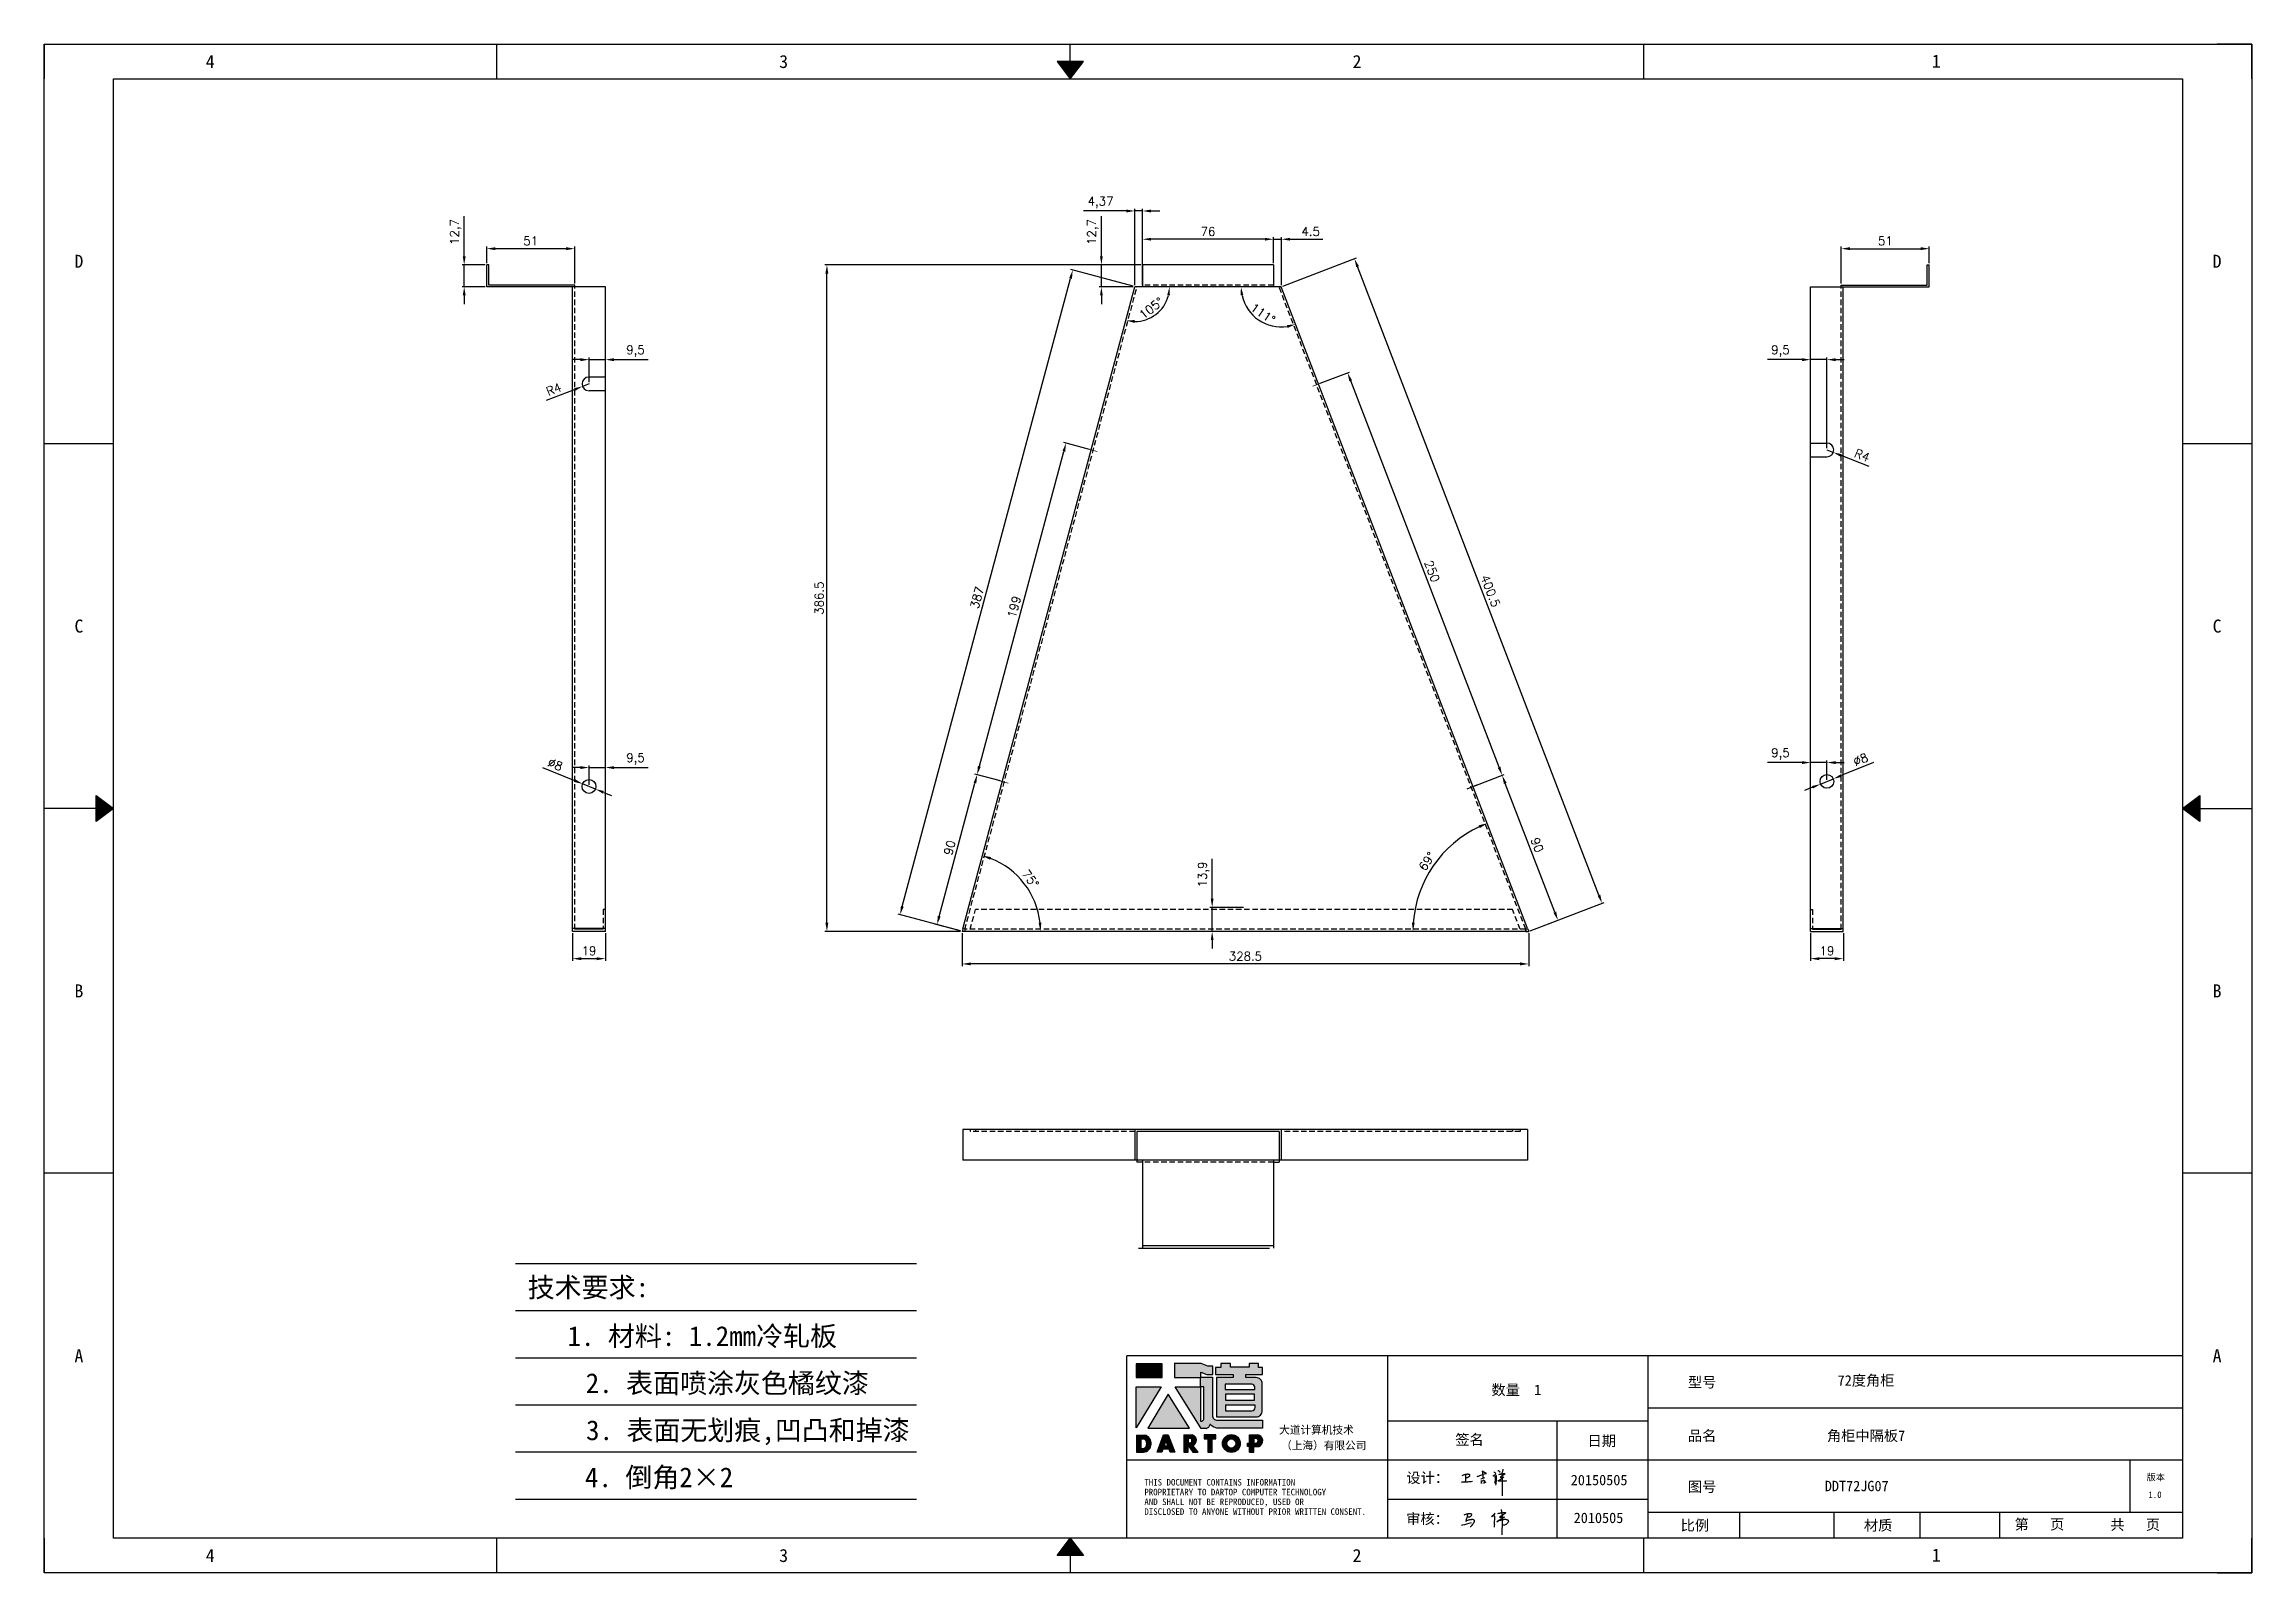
# Model space of a CAD drawing. Header units: millimetres. Extents: x -43476 to -13830, y -16942 to 55335.
# Drawn here: x -22235 to -20955, y 28617 to 29503 of the extents above; entities that cross this region are included whole.
import ezdxf
from ezdxf.enums import TextEntityAlignment as Align

# ---------------------------------------------------------------- set-up
doc = ezdxf.new("R2010")
doc.units = ezdxf.units.MM
for name, pattern in [('CENTER2', [28.575, 19.05, -3.175, 3.175, -3.175]), ('DOT', [0.25, 0, -0.25]), ('HIDDEN2', [4.7625, 3.175, -1.5875])]:
    doc.linetypes.add(name, pattern=pattern)
for name, color, linetype in [('4', 7, 'Continuous'), ('hidden', 3, 'HIDDEN2'), ('print', 30, 'Continuous')]:
    doc.layers.add(name, color=color, linetype=linetype)
doc.layers.add('cen', color=1, linetype='CENTER2', lineweight=9)
doc.layers.add('dim', color=2, linetype='Continuous', lineweight=9)
doc.styles.add('Dartop', font='')
doc.styles.add('HZ', font='')
doc.styles.add('hzHT', font='simhei.ttf')
doc.styles.get("Standard").update_dxf_attribs({"font": 'txt', "bigfont": 'gbcbig.shx'})
doc.styles.get('Dartop').set_extended_font_data('FangSong_GB2312')
doc.styles.get('HZ').set_extended_font_data('SimSun')
doc.dimstyles.new('small', dxfattribs={"dimtxt": 5, "dimasz": 5, "dimexe": 1.25, "dimexo": 1, "dimgap": 2, "dimtad": 1, "dimtxsty": 'Standard', "dimcen": 2.5, "dimadec": 0, "dimazin": 0, "dimtfac": 1, "dimtmove": 0, "dimatfit": 3, "dimfxl": 0, "dimarcsym": 0})

msp = doc.modelspace()

# ---------------------------------------------------------------- texts
at = {"color": 0}
for s, height, style, p in [('4', 7.554, 'Dartop', (-22138.786, 29493.04)), ('3', 7.554, 'Dartop', (-21806.41, 29493.04)), ('2', 7.554, 'Dartop', (-21474.033, 29493.04)), ('1', 7.554, 'Dartop', (-21138.213, 29493.28)), ('D', 7.554, 'Dartop', (-22214.911, 29377.212)), ('D', 7.554, 'Dartop', (-20975.468, 29377.212)), ('C', 7.554, 'Dartop', (-22214.911, 29165.7)), ('C', 7.554, 'Dartop', (-20975.468, 29165.7)), ('B', 7.554, 'Dartop', (-22214.911, 28954.188)), ('B', 7.554, 'Dartop', (-20975.468, 28954.188)), ('A', 7.554, 'Dartop', (-22214.911, 28742.675)), ('A', 7.554, 'Dartop', (-20975.468, 28742.675)), ('型号', 6.0432, 'hzHT', (-21273.973, 28727.303)), ('72度角柜', 6.0432, 'hzHT', (-21178.958, 28728.344)), ('数量  1', 6.0432, 'hzHT', (-21381.679, 28722.866)), ('签名', 6.0432, 'hzHT', (-21408.826, 28694.066)), ('日期', 6.0432, 'hzHT', (-21332.145, 28693.322)), ('品名', 6.0432, 'hzHT', (-21273.973, 28696.28)), ('角柜中隔板7', 6.0432, 'hzHT', (-21178.958, 28696.28)), ('20150505', 6.0432, 'hzHT', (-21333.696, 28670.603)), ('图号', 6.0432, 'hzHT', (-21273.973, 28666.742)), ('DDT72JG07', 6.0432, 'hzHT', (-21184.357, 28667.136)), ('版本', 3.777, 'hzHT', (-21011.012, 28672.216)), ('1.0', 3.777, 'Dartop', (-21011.466, 28662.122)), ('2010505', 6.0432, 'hzHT', (-21334.056, 28648.675)), ('比例', 6.0432, 'hzHT', (-21278.187, 28644.316)), ('材质', 6.0432, 'hzHT', (-21171.937, 28644.316)), ('第   页', 6.0432, 'hzHT', (-21078.454, 28644.943)), ('共   页', 6.0432, 'hzHT', (-21022.941, 28644.723)), ('4', 7.554, 'Dartop', (-22138.786, 28626.847)), ('3', 7.554, 'Dartop', (-21806.41, 28626.847)), ('2', 7.554, 'Dartop', (-21474.033, 28626.847)), ('1', 7.554, 'Dartop', (-21138.213, 28627.087))]:
    msp.add_text(s, height=height, dxfattribs=dict(at, style=style)).set_placement(p, align=Align.MIDDLE_CENTER)
at = {"style": 'HZ'}
for s, p in [('技术要求:', (-21919.595, 28782.315)), ('     1. 材料: 1.2mm冷轧板      ', (-21849.661, 28754.072)), ('    2. 表面喷涂灰色橘纹漆', (-21854.661, 28726.772)), ('3. 表面无划痕,凹凸和掉漆', (-21827.132, 28699.472)), ('4. 倒角2×2         ', (-21843.504, 28672.172))]:
    msp.add_text(s, height=11.466, dxfattribs=at).set_placement(p, align=Align.MIDDLE_CENTER)
at = {"color": 0, "style": 'hzHT'}
for s, height, p in [('THIS DOCUMENT CONTAINS INFORMATION', 3.777, (-21597.29, 28667.4)), ('设计：', 6.0432, (-21445.435, 28668.888)), ('AND SHALL NOT BE REPRODUCED, USED OR', 3.777, (-21597.29, 28656.069)), ('DISCLOSED TO ANYONE WITHOUT PRIOR WRITTEN CONSENT.', 3.777, (-21597.29, 28650.403)), ('PROPRIETARY TO DARTOP COMPUTER TECHNOLOGY', 3.777, (-21597.29, 28661.734)), ('审核：', 6.0432, (-21445.525, 28645.091))]:
    msp.add_text(s, height=height, dxfattribs=at).set_placement(p)
at = {"layer": '4', "color": 0, "style": 'hzHT'}
for s, p in [('大道计算机技术', (-21519.171, 28697.4)), ('（上海）有限公司', (-21518.031, 28688.366))]:
    msp.add_text(s, height=4.5324, dxfattribs=at).set_placement(p)

# ---------------------------------------------------------------- blocks, each defined once
blk = doc.blocks.new('*U5')
at = {"color": 254, "linetype": 'Continuous', "extrusion": (0, 0, -1)}
for points in [[(-17, 0.333), (-16.812, 0.25), (-17, 0.5)], [(-17, 0.333), (-17.188, 0.25), (-16.812, 0.25)], [(-17, 0.333), (-17, 0.5), (-17.188, 0.25)]]:
    blk.add_solid(points, dxfattribs=at)
blk = doc.blocks.new('*U4')
at = {"color": 254, "linetype": 'Continuous', "extrusion": (0, 0, -1)}
for points in [[(-33.167, 11), (-33, 11), (-33.25, 11.188)], [(-33.167, 11), (-33.25, 11.188), (-33.25, 10.812)], [(-33.167, 11), (-33.25, 10.812), (-33, 11)]]:
    blk.add_solid(points, dxfattribs=at)
blk = doc.blocks.new('*U6')
at = {"color": 254, "linetype": 'Continuous'}
for points in [[(17, 21.667), (17.188, 21.75), (16.812, 21.75)], [(17, 21.667), (16.812, 21.75), (17, 21.5)], [(17, 21.667), (17, 21.5), (17.188, 21.75)]]:
    blk.add_solid(points, dxfattribs=at)
blk = doc.blocks.new('*U3')
at = {"color": 254, "linetype": 'Continuous', "extrusion": (0, 0, -1)}
for points in [[(-0.833, 11), (-0.75, 10.812), (-0.75, 11.188)], [(-0.833, 11), (-0.75, 11.188), (-1, 11)], [(-0.833, 11), (-1, 11), (-0.75, 10.812)]]:
    blk.add_solid(points, dxfattribs=at)
blk = doc.blocks.new('dadao')
for p, q in [((48, 19.2), (44.9, 10.4)), ((44.9, 10.4), (51.2, 10.4)), ((51.2, 10.4), (48, 19.2))]:
    blk.add_line(p, q)
for points in [[(41.8, 121.6), (41.8, 143.7), (-0.4, 143.7), (-0.4, 121.6), (41.8, 121.6)], [(104.8, 122), (104.8, 130.3), (114.1, 126.3), (124.2, 126.3), (124.2, 139.6), (115.9, 139.6), (105.1, 143.9), (61.5, 143.9)], [(61.7, 144), (61.7, 121.3), (103.9, 121.3)], [(113.4, 38.7), (105.1, 38.7), (63, 106.5), (103.9, 106.5), (103.9, 120.9), (103.9, 121.3)], [(109.7, 53.6), (109.7, 106.2), (104.3, 106.2), (104.3, 50.4), (106.6, 50.4)], [(144.6, 94.4), (144.6, 84.8), (192, 84.8), (192, 94.1), (144.9, 94.1)], [(120.2, 45), (119.5, 45), (119.5, 44.6)], [(0, 28), (0, 0), (11.8, 0)], [(0.1, 28), (14, 28)], [(7.1, 21.8), (7.1, 6.1), (12, 6.1)], [(7.1, 21.8), (11.4, 21.8)], [(76.8, 28.2), (76.8, 0), (84.1, 0), (84.1, 11.1), (91.6, -0.1), (100.3, -0.1), (91.7, 11.1)], [(76.8, 28.2), (90.6, 28.2)], [(84, 22.7), (84, 15.3), (87.2, 15.3)], [(84, 22.7), (87.3, 22.7)], [(183.7, 0), (183.7, 9.6), (180.6, 9.6), (180.6, 14.9), (183.8, 14.9), (183.8, 28.1), (196.1, 28.1), (196.5, 28.1)], [(183.7, 0), (190.9, 0), (190.9, 9.6), (198.8, 9.6)], [(194.9, 22.3), (190.8, 22.3), (190.8, 15), (194.4, 15)]]:
    blk.add_lwpolyline(points)
blk.add_lwpolyline([(137.1, 144.2), (137.1, 137.9), (128.3, 137.9), (128.3, 126.5), (157.3, 126.5), (157.3, 121.5), (130.3, 121.5), (130.3, 57.5), (194.4, 57.5, 0.414214), (204.4, 67.5), (204.4, 111.3, 0.414214), (194.4, 121.3), (177.5, 121.3), (177.5, 126.3), (204.7, 126.3), (204.7, 137.7), (198.2, 137.7), (198.2, 143.9), (183.3, 143.9), (183.3, 138), (153, 138), (153, 144.2), (137.1, 144.2)], format="xyb", close=True)
for points in [[(104.8, 122), (123.4, 122), (123.4, 60, 0.414214), (131.4, 52), (204.8, 52), (204.8, 39.1), (131.7, 39.1)], [(144.3, 110.8), (144.3, 101.8), (192.3, 101.8), (192.3, 105.5, 0.414214), (187.3, 110.5), (144.3, 110.5)], [(144.6, 77), (144.6, 67.5), (187.6, 67.5, 0.414214), (192.6, 72.5), (192.6, 76.4), (144.6, 76.4)]]:
    blk.add_lwpolyline(points, format="xyb")
for points in [[(-0.3, 106.2), (40.4, 106.2), (-0.3, 39.7), (-0.3, 106.2)], [(51.7, 94.1), (18.4, 39.3), (86.2, 39.3)], [(43.8, 28.2), (51.8, 28.2), (62.6, -0.1), (55, -0.1), (53.2, 5), (42.9, 5), (41.1, 0), (33.6, 0)], [(110, 28.1), (110, 21.9), (116, 21.9), (116, -0.1), (123.2, -0.1), (123.2, 22), (129.2, 22), (129.2, 28.1), (110, 28.1)]]:
    blk.add_lwpolyline(points, close=True)
for radius in [14.5, 7.44]:
    blk.add_circle((154.2, 14.2), radius)
for centre, radius, start, end in [((99.2, 60.7), 12.6, 305.6399, 325.969), ((111.6, 46.7), 8.19, 282.9811, 347.6627), ((136, 61.7), 22.9, 226.7358, 259.3209), ((8.5, 13.9), 8.49, 294.2143, 69.7177), ((9.6, 14.2), 14.4, 278.6604, 72.3203), ((86.4, 19), 3.8, 282.527, 76.7196), ((88.6, 19.4), 8.95, 290.6073, 77.2124), ((193.7, 18.7), 3.8, 280.9891, 72.5513), ((195.7, 18.6), 9.51, 288.8959, 85.2442)]:
    blk.add_arc(centre, radius, start, end)
blk = doc.blocks.new('h')
for p, q in [((20768.1, -2360.9), (20773, -2359.1)), ((20769.5, -2366.9), (20769.8, -2370.6)), ((20769.8, -2370.6), (20770.9, -2378)), ((20770.9, -2378), (20771.5, -2370.6)), ((20772.4, -2369.3), (20774.9, -2367.8)), ((20773, -2359.1), (20784.1, -2355.2)), ((20773.3, -2331.8), (20775.3, -2338.7)), ((20789.1, -2340.9), (20773.5, -2331.9)), ((20775.3, -2338.7), (20775.6, -2351.2)), ((20775.6, -2351.2), (20775.5, -2357.3)), ((20782.2, -2369.2), (20780, -2377.1)), ((20780, -2377.1), (20788.3, -2371.3)), ((20780.1, -2366.4), (20780.8, -2366.4)), ((20781.9, -2367.4), (20782.2, -2369.2)), ((20845.7, -2343.5), (20848.4, -2353)), ((20848.9, -2370.3), (20847.9, -2424)), ((20848.4, -2353), (20848.9, -2370.3))]:
    blk.add_line(p, q)
for points in [[(20696.6, -2372.4, 0.002073), (20710.6, -2371.9, 0.016137), (20719.6, -2371.3, 0.008314), (20736.9, -2369.3)], [(20699.1, -2348.2, -0.029745), (20704.6, -2345.4, -0.046842), (20708.4, -2344.2, -0.00919), (20714.3, -2343, -0.018517), (20717.2, -2342.5, -0.037841), (20720.3, -2342.4, -0.039541), (20723.2, -2342.8, -0.149785), (20726, -2344.3, -0.204935), (20726.9, -2346.6, -0.074872), (20726.5, -2348.3, -0.061615), (20725.6, -2350.3, -0.034204), (20723.8, -2352.6, -0.045776), (20722.3, -2354.1, -0.054985), (20720.4, -2355.3, -0.036348), (20717.3, -2356.5, -0.067752), (20715.7, -2356.8, -0.043553), (20713.2, -2356.7)], [(20755, -2351.9, -0.024077), (20759.9, -2350.1, -0.013147), (20768.7, -2346.5, -0.00522), (20775.4, -2344.1, -0.018517), (20777.3, -2343.4, -0.008274), (20786.3, -2341, -0.039541), (20788.3, -2340.8, -0.079216), (20789.4, -2341, -0.204935)], [(20813.5, -2350.1, 0.007348), (20815.9, -2348.7, 0.008421), (20818, -2347.3, 0.009459), (20819.7, -2346.2, -0.016325), (20820.7, -2345.5, -0.173771), (20821.8, -2345.3, -0.085159), (20823.9, -2346, -0.125883), (20826, -2347.9, -0.160659), (20826.6, -2350.1, -0.010447), (20826.5, -2352.3, -0.008247), (20826.2, -2355.1, -0.002698), (20825.3, -2374, 0.001562), (20823.9, -2383.7, 0.016137)], [(20816.8, -2335, -0.053561), (20819.6, -2336.1, -0.075272), (20821.3, -2337.3, -0.005295), (20822.5, -2338.5, -0.009337), (20823.1, -2339.1, -0.026146), (20823.7, -2339.8, -0.016644), (20824.5, -2340.9)], [(20832.1, -2329.2, -0.053561), (20834.9, -2330.3, -0.075272), (20836.7, -2331.5, -0.005295), (20837.8, -2332.6, -0.009337), (20838.5, -2333.3, -0.026146), (20839, -2334, -0.016644), (20839.8, -2335.1)], [(20836, -2343.7, -0.02797), (20842.1, -2342.6, -0.048868), (20845.6, -2342.2, -0.00919), (20851.1, -2341.4, -0.018517), (20853.9, -2341.1, -0.037841), (20856.7, -2341.2, -0.039541), (20859.4, -2341.6, -0.018282), (20840.6, -2354.7, -0.000937)], [(20847.6, -2340.2, 0.021784), (20849.6, -2335.9, 0.028296), (20850.8, -2332.4, 0.008136), (20851.9, -2328.2, 0.028913), (20852.2, -2327, 0.08193), (20852.1, -2325.9, 0.075058), (20851.7, -2324.7, 0.275043)]]:
    blk.add_lwpolyline(points, format="xyb")
for points in [[(20711.3, -2343.5), (20711.3, -2343.5), (20711.5, -2355.8), (20710.7, -2368), (20710.6, -2371.9)], [(20821.5, -2350.6), (20822.4, -2359.2), (20822.2, -2364.9), (20821.7, -2369), (20821.3, -2376.3), (20823.6, -2368.5), (20827.2, -2366.3), (20829.5, -2366.3)], [(20840.6, -2354.7), (20850, -2354.7), (20855, -2354.3), (20845.9, -2361.1), (20840.5, -2364), (20833, -2367.5), (20863.2, -2367.4), (20865.9, -2367.3)]]:
    blk.add_lwpolyline(points)
for centre, radius, start, end in [((20773.7, -2371.2), 2.3, 121.9907, 163.60158), ((20787.5, -2406), 40.3, 100.61827, 108.24823), ((20780.8, -2367.6), 1.15, 9.4675, 90)]:
    blk.add_arc(centre, radius, start, end)
blk = doc.blocks.new('*D427')
at = {"layer": 'Defpoints', "color": 0}
for p in [(-21598.4, 29390), (-21598.4, 29375.1), (-21522.4, 29375.1)]:
    blk.add_point(p, dxfattribs=at)
at = {"layer": 'dim', "color": 0, "lineweight": -2}
for p, q in [((-21598.4, 29376.1), (-21598.4, 29391.2)), ((-21527.4, 29390), (-21593.4, 29390)), ((-21522.4, 29376.1), (-21522.4, 29391.2))]:
    blk.add_line(p, q, dxfattribs=at)
at = {"layer": 'dim', "color": 0}
for points in [[(-21593.4, 29390.8), (-21593.4, 29389.2), (-21598.4, 29390)], [(-21527.4, 29390.8), (-21527.4, 29389.2), (-21522.4, 29390)]]:
    blk.add_solid(points, dxfattribs=at)
at = {"layer": 'dim', "color": 0, "insert": (-21560.4, 29394.5), "char_height": 5, "attachment_point": 5}
blk.add_mtext('76', dxfattribs=at)
blk = doc.blocks.new('*D428')
at = {"layer": 'Defpoints', "color": 0}
for p in [(-21622.2, 29375.1), (-21598.4, 29375.1), (-21602.8, 29362.4)]:
    blk.add_point(p, dxfattribs=at)
at = {"layer": 'dim', "color": 0, "lineweight": -2}
for p, q in [((-21622.2, 29380.1), (-21622.2, 29403.3)), ((-21599.4, 29375.1), (-21623.5, 29375.1)), ((-21622.2, 29362.4), (-21622.2, 29375.1)), ((-21603.8, 29362.4), (-21623.5, 29362.4)), ((-21622.2, 29357.4), (-21622.2, 29352.4))]:
    blk.add_line(p, q, dxfattribs=at)
at = {"layer": 'dim', "color": 0}
for points in [[(-21623, 29380.1), (-21621.4, 29380.1), (-21622.2, 29375.1)], [(-21623, 29357.4), (-21621.4, 29357.4), (-21622.2, 29362.4)]]:
    blk.add_solid(points, dxfattribs=at)
at = {"layer": 'dim', "color": 0, "insert": (-21627.1, 29394.2), "char_height": 5, "attachment_point": 5, "rotation": 90}
blk.add_mtext('12,7', dxfattribs=at)
blk = doc.blocks.new('*D429')
at = {"layer": 'Defpoints', "color": 0}
for p in [(-21517.9, 29390), (-21522.4, 29375.1), (-21517.9, 29362.4)]:
    blk.add_point(p, dxfattribs=at)
at = {"layer": 'dim', "color": 0, "lineweight": -2}
for p, q in [((-21527.4, 29390), (-21532.4, 29390)), ((-21522.4, 29376.1), (-21522.4, 29391.2)), ((-21522.4, 29390), (-21517.9, 29390)), ((-21517.9, 29363.4), (-21517.9, 29391.2)), ((-21512.9, 29390), (-21493.9, 29390))]:
    blk.add_line(p, q, dxfattribs=at)
at = {"layer": 'dim', "color": 0}
for points in [[(-21527.4, 29390.8), (-21527.4, 29389.2), (-21522.4, 29390)], [(-21512.9, 29390.8), (-21512.9, 29389.2), (-21517.9, 29390)]]:
    blk.add_solid(points, dxfattribs=at)
at = {"layer": 'dim', "color": 0, "insert": (-21500.9, 29394.5), "char_height": 5, "attachment_point": 5}
blk.add_mtext('4.5', dxfattribs=at)
blk = doc.blocks.new('*D430')
at = {"layer": 'Defpoints', "color": 0}
for p in [(-21602.8, 29406.4), (-21602.8, 29362.4), (-21598.4, 29362.4)]:
    blk.add_point(p, dxfattribs=at)
at = {"layer": 'dim', "color": 0, "lineweight": -2}
for p, q in [((-21607.8, 29406.4), (-21632.6, 29406.4)), ((-21602.8, 29363.4), (-21602.8, 29407.6)), ((-21598.4, 29406.4), (-21602.8, 29406.4)), ((-21598.4, 29363.4), (-21598.4, 29407.6)), ((-21593.4, 29406.4), (-21588.4, 29406.4))]:
    blk.add_line(p, q, dxfattribs=at)
at = {"layer": 'dim', "color": 0}
for points in [[(-21607.8, 29407.2), (-21607.8, 29405.5), (-21602.8, 29406.4)], [(-21593.4, 29407.2), (-21593.4, 29405.5), (-21598.4, 29406.4)]]:
    blk.add_solid(points, dxfattribs=at)
at = {"layer": 'dim', "color": 0, "insert": (-21622.7, 29411.3), "char_height": 5, "attachment_point": 5}
blk.add_mtext('4,37', dxfattribs=at)
blk = doc.blocks.new('*D431')
at = {"layer": 'Defpoints', "color": 0}
for p in [(-21475.5, 29378.7), (-21517.9, 29362.4), (-21374.5, 28988.7)]:
    blk.add_point(p, dxfattribs=at)
at = {"layer": 'dim', "color": 0, "lineweight": -2}
for p, q in [((-21517, 29362.8), (-21474.3, 29379.2)), ((-21333.8, 29009.7), (-21473.7, 29374.1)), ((-21373.6, 28989.1), (-21330.8, 29005.5))]:
    blk.add_line(p, q, dxfattribs=at)
at = {"layer": 'dim', "color": 0}
for points in [[(-21472.9, 29374.4), (-21474.5, 29373.8), (-21475.5, 29378.7)], [(-21333, 29010), (-21334.6, 29009.4), (-21332, 29005)]]:
    blk.add_solid(points, dxfattribs=at)
at = {"layer": 'dim', "color": 0, "insert": (-21396.7, 29186.1), "char_height": 5, "attachment_point": 5, "rotation": 291}
blk.add_mtext('400.5', dxfattribs=at)
blk = doc.blocks.new('*D432')
at = {"layer": 'Defpoints', "color": 0}
for p in [(-21638.8, 29372.1), (-21602.8, 29362.4), (-21702.9, 28988.7)]:
    blk.add_point(p, dxfattribs=at)
at = {"layer": 'dim', "color": 0, "lineweight": -2}
for p, q in [((-21603.8, 29362.7), (-21640, 29372.4)), ((-21737.6, 29003.2), (-21640.1, 29367.3)), ((-21703.9, 28989), (-21740.1, 28998.7))]:
    blk.add_line(p, q, dxfattribs=at)
at = {"layer": 'dim', "color": 0}
for points in [[(-21640.9, 29367.5), (-21639.3, 29367), (-21638.8, 29372.1)], [(-21738.4, 29003.4), (-21736.8, 29003), (-21738.9, 28998.3)]]:
    blk.add_solid(points, dxfattribs=at)
at = {"layer": 'dim', "color": 0, "insert": (-21694.3, 29182.2), "char_height": 5, "attachment_point": 5, "rotation": 75}
blk.add_mtext('387', dxfattribs=at)
blk = doc.blocks.new('*D416')
at = {"layer": 'Defpoints', "color": 0}
for p in [(-21702.9, 28988.7), (-21374.5, 28988.7), (-21702.9, 28969.8)]:
    blk.add_point(p, dxfattribs=at)
at = {"layer": 'dim', "color": 0, "lineweight": -2}
for p, q in [((-21702.9, 28987.7), (-21702.9, 28968.6)), ((-21374.5, 28987.7), (-21374.5, 28968.6)), ((-21379.5, 28969.8), (-21697.9, 28969.8))]:
    blk.add_line(p, q, dxfattribs=at)
at = {"layer": 'dim', "color": 0}
for points in [[(-21697.9, 28970.7), (-21697.9, 28969), (-21702.9, 28969.8)], [(-21379.5, 28970.7), (-21379.5, 28969), (-21374.5, 28969.8)]]:
    blk.add_solid(points, dxfattribs=at)
at = {"layer": 'dim', "color": 0, "insert": (-21538.7, 28974.3), "char_height": 5, "attachment_point": 5}
blk.add_mtext('328.5', dxfattribs=at)
blk = doc.blocks.new('*D433')
at = {"layer": 'Defpoints', "color": 0}
for p in [(-21517.9, 29362.4), (-21421.1, 29037), (-21701.4, 28988.7), (-21376.2, 28988.7), (-21375.1, 28990.3)]:
    blk.add_point(p, dxfattribs=at)
at = {"layer": 'dim', "color": 0, "lineweight": -2}
blk.add_arc((-21374.5, 28988.7), 67.1, 115.2696, 175.7304, dxfattribs=at)
at = {"layer": 'dim', "color": 0}
for points in [[(-21403.5, 29050.2), (-21402.8, 29048.6), (-21398.5, 29051.4)], [(-21440.6, 28993.7), (-21442.2, 28993.7), (-21441.6, 28988.7)]]:
    blk.add_solid(points, dxfattribs=at)
at = {"layer": 'dim', "color": 0, "insert": (-21433.5, 29029.3), "char_height": 5, "attachment_point": 5, "rotation": 55.5}
blk.add_mtext('69°', dxfattribs=at)
blk = doc.blocks.new('*D434')
at = {"layer": 'Defpoints', "color": 0}
for p in [(-21602.8, 29362.4), (-21661.8, 29007.9), (-21702.5, 28990.2), (-21701.4, 28988.7), (-21376.2, 28988.7)]:
    blk.add_point(p, dxfattribs=at)
at = {"layer": 'dim', "color": 0, "lineweight": -2}
blk.add_arc((-21702.9, 28988.7), 45.4, 6.313, 68.687, dxfattribs=at)
at = {"layer": 'dim', "color": 0}
for points in [[(-21686.7, 29030.2), (-21686.2, 29031.8), (-21691.2, 29032.6)], [(-21657, 28993.7), (-21658.6, 28993.7), (-21657.5, 28988.7)]]:
    blk.add_solid(points, dxfattribs=at)
at = {"layer": 'dim', "color": 0, "insert": (-21663.3, 29019.1), "char_height": 5, "attachment_point": 5, "rotation": 307.5}
blk.add_mtext('75°', dxfattribs=at)
blk = doc.blocks.new('*D435')
at = {"layer": 'Defpoints', "color": 0}
for p in [(-21558, 29002.6), (-21538.8, 29002.6), (-21538.8, 28988.7)]:
    blk.add_point(p, dxfattribs=at)
at = {"layer": 'dim', "color": 0, "lineweight": -2}
for p, q in [((-21558, 29007.6), (-21558, 29030.8)), ((-21539.8, 29002.6), (-21559.3, 29002.6)), ((-21558, 28988.7), (-21558, 29002.6)), ((-21539.8, 28988.7), (-21559.3, 28988.7)), ((-21558, 28983.7), (-21558, 28978.7))]:
    blk.add_line(p, q, dxfattribs=at)
at = {"layer": 'dim', "color": 0}
for points in [[(-21558.8, 29007.6), (-21557.2, 29007.6), (-21558, 29002.6)], [(-21558.8, 28983.7), (-21557.2, 28983.7), (-21558, 28988.7)]]:
    blk.add_solid(points, dxfattribs=at)
at = {"layer": 'dim', "color": 0, "insert": (-21562.9, 29021.7), "char_height": 5, "attachment_point": 5, "rotation": 90}
blk.add_mtext('13,9', dxfattribs=at)
blk = doc.blocks.new('*D417')
at = {"layer": 'Defpoints', "color": 0}
for p in [(-21694.2, 29079.6), (-21679.6, 29075.6), (-21702.9, 28988.7)]:
    blk.add_point(p, dxfattribs=at)
at = {"layer": 'dim', "color": 0, "lineweight": -2}
for p, q in [((-21680.6, 29075.9), (-21695.5, 29079.9)), ((-21716.2, 28997.4), (-21695.5, 29074.7)), ((-21703.9, 28989), (-21718.7, 28992.9))]:
    blk.add_line(p, q, dxfattribs=at)
at = {"layer": 'dim', "color": 0}
for points in [[(-21696.3, 29074.9), (-21694.7, 29074.5), (-21694.2, 29079.6)], [(-21717, 28997.7), (-21715.4, 28997.2), (-21717.5, 28992.6)]]:
    blk.add_solid(points, dxfattribs=at)
at = {"layer": 'dim', "color": 0, "insert": (-21710.2, 29037.2), "char_height": 5, "attachment_point": 5, "rotation": 75}
blk.add_mtext('90', dxfattribs=at)
blk = doc.blocks.new('*D436')
at = {"layer": 'Defpoints', "color": 0}
for p in [(-21642.7, 29271.8), (-21628.1, 29267.9), (-21679.6, 29075.6)]:
    blk.add_point(p, dxfattribs=at)
at = {"layer": 'dim', "color": 0, "lineweight": -2}
for p, q in [((-21629.1, 29268.1), (-21643.9, 29272.1)), ((-21692.9, 29084.4), (-21644, 29266.9)), ((-21680.6, 29075.9), (-21695.5, 29079.9))]:
    blk.add_line(p, q, dxfattribs=at)
at = {"layer": 'dim', "color": 0}
for points in [[(-21644.8, 29267.2), (-21643.2, 29266.7), (-21642.7, 29271.8)], [(-21693.8, 29084.6), (-21692.1, 29084.2), (-21694.2, 29079.6)]]:
    blk.add_solid(points, dxfattribs=at)
at = {"layer": 'dim', "color": 0, "insert": (-21672.8, 29176.8), "char_height": 5, "attachment_point": 5, "rotation": 75}
blk.add_mtext('199', dxfattribs=at)
blk = doc.blocks.new('*D437')
at = {"layer": 'Defpoints', "color": 0}
for p in [(-21389.9, 29079.2), (-21406.7, 29072.7), (-21374.5, 28988.7)]:
    blk.add_point(p, dxfattribs=at)
at = {"layer": 'dim', "color": 0, "lineweight": -2}
for p, q in [((-21405.8, 29073.1), (-21388.7, 29079.6)), ((-21359.4, 28999.8), (-21388.1, 29074.5)), ((-21373.6, 28989.1), (-21356.5, 28995.6))]:
    blk.add_line(p, q, dxfattribs=at)
at = {"layer": 'dim', "color": 0}
for points in [[(-21387.3, 29074.8), (-21388.9, 29074.2), (-21389.9, 29079.2)], [(-21358.6, 29000.1), (-21360.2, 28999.5), (-21357.6, 28995.2)]]:
    blk.add_solid(points, dxfattribs=at)
at = {"layer": 'dim', "color": 0, "insert": (-21369.6, 29038.8), "char_height": 5, "attachment_point": 5, "rotation": 291}
blk.add_mtext('90', dxfattribs=at)
blk = doc.blocks.new('*D438')
at = {"layer": 'Defpoints', "color": 0}
for p in [(-21496.3, 29306.1), (-21479.5, 29312.6), (-21406.7, 29072.7)]:
    blk.add_point(p, dxfattribs=at)
at = {"layer": 'dim', "color": 0, "lineweight": -2}
for p, q in [((-21495.4, 29306.5), (-21478.3, 29313)), ((-21391.7, 29083.9), (-21477.7, 29307.9)), ((-21405.8, 29073.1), (-21388.7, 29079.6))]:
    blk.add_line(p, q, dxfattribs=at)
at = {"layer": 'dim', "color": 0}
for points in [[(-21476.9, 29308.2), (-21478.5, 29307.6), (-21479.5, 29312.6)], [(-21390.9, 29084.2), (-21392.5, 29083.6), (-21389.9, 29079.2)]]:
    blk.add_solid(points, dxfattribs=at)
at = {"layer": 'dim', "color": 0, "insert": (-21430.5, 29197.5), "char_height": 5, "attachment_point": 5, "rotation": 291}
blk.add_mtext('250', dxfattribs=at)
blk = doc.blocks.new('*D439')
at = {"layer": 'Defpoints', "color": 0}
for p in [(-21602.8, 29362.4), (-21517.9, 29362.4), (-21517.9, 29362.4), (-21536.6, 29348.4), (-21375.1, 28990.3)]:
    blk.add_point(p, dxfattribs=at)
at = {"layer": 'dim', "color": 0, "lineweight": -2}
blk.add_arc((-21517.9, 29362.4), 23.3, 192.3161, 278.6839, dxfattribs=at)
at = {"layer": 'dim', "color": 0}
for points in [[(-21541.5, 29357.4), (-21539.9, 29357.6), (-21541.3, 29362.4)], [(-21514.6, 29340.2), (-21514.2, 29338.6), (-21509.6, 29340.7)]]:
    blk.add_solid(points, dxfattribs=at)
at = {"layer": 'dim', "color": 0, "insert": (-21528.6, 29346.9), "char_height": 5, "attachment_point": 5, "rotation": 325.5}
blk.add_mtext('111°', dxfattribs=at)
blk = doc.blocks.new('*D440')
at = {"layer": 'Defpoints', "color": 0}
for p in [(-21602.8, 29362.4), (-21602.8, 29362.4), (-21517.9, 29362.4), (-21595.9, 29343.5), (-21702.5, 28990.2)]:
    blk.add_point(p, dxfattribs=at)
at = {"layer": 'dim', "color": 0, "lineweight": -2}
blk.add_arc((-21602.8, 29362.4), 20.1, 269.2785, 345.7215, dxfattribs=at)
at = {"layer": 'dim', "color": 0}
for points in [[(-21584.1, 29357.6), (-21582.5, 29357.4), (-21582.7, 29362.4)], [(-21603.2, 29341.5), (-21602.9, 29343.1), (-21608, 29343)]]:
    blk.add_solid(points, dxfattribs=at)
at = {"layer": 'dim', "color": 0, "insert": (-21593.3, 29350), "char_height": 5, "attachment_point": 5, "rotation": 37.5}
blk.add_mtext('105°', dxfattribs=at)
blk = doc.blocks.new('*D441')
at = {"layer": 'Defpoints', "color": 0}
for p in [(-21922.9, 29074.2), (-21915.5, 29071.2)]:
    blk.add_point(p, dxfattribs=at)
at = {"layer": 'dim', "color": 0, "lineweight": -2}
for p, q in [((-21946.2, 29083.7), (-21927.6, 29076.1)), ((-21915.5, 29071.2), (-21922.9, 29074.2)), ((-21910.9, 29069.3), (-21906.2, 29067.5))]:
    blk.add_line(p, q, dxfattribs=at)
at = {"layer": 'dim', "color": 0}
for points in [[(-21927.2, 29076.9), (-21927.9, 29075.3), (-21922.9, 29074.2)], [(-21910.6, 29070.1), (-21911.2, 29068.6), (-21915.5, 29071.2)]]:
    blk.add_solid(points, dxfattribs=at)
at = {"layer": 'dim', "color": 0, "insert": (-21938.8, 29085.5), "char_height": 5, "attachment_point": 5, "rotation": 337.8981}
blk.add_mtext('∅8', dxfattribs=at)
blk = doc.blocks.new('*D442')
at = {"layer": 'Defpoints', "color": 0}
for p in [(-21919.2, 29306.1), (-21922.9, 29304.7)]:
    blk.add_point(p, dxfattribs=at)
at = {"layer": 'dim', "color": 0, "lineweight": -2}
for p, q in [((-21919.2, 29306.1), (-21922.9, 29304.7)), ((-21943.8, 29296.6), (-21927.6, 29302.9))]:
    blk.add_line(p, q, dxfattribs=at)
at = {"layer": 'dim', "color": 0}
blk.add_solid([(-21927.9, 29303.6), (-21927.3, 29302.1), (-21922.9, 29304.7)], dxfattribs=at)
at = {"layer": 'dim', "color": 0, "insert": (-21939.6, 29303), "char_height": 5, "attachment_point": 5, "rotation": 21.2574}
blk.add_mtext('R4', dxfattribs=at)
blk = doc.blocks.new('*D443')
at = {"layer": 'Defpoints', "color": 0}
for p in [(-21909.7, 29320.2), (-21919.2, 29306.1), (-21909.7, 29310.1)]:
    blk.add_point(p, dxfattribs=at)
at = {"layer": 'dim', "color": 0, "lineweight": -2}
for p, q in [((-21924.2, 29320.2), (-21929.2, 29320.2)), ((-21919.2, 29307.1), (-21919.2, 29321.4)), ((-21919.2, 29320.2), (-21909.7, 29320.2)), ((-21909.7, 29311.1), (-21909.7, 29321.4)), ((-21904.7, 29320.2), (-21884.9, 29320.2))]:
    blk.add_line(p, q, dxfattribs=at)
at = {"layer": 'dim', "color": 0}
for points in [[(-21924.2, 29321), (-21924.2, 29319.3), (-21919.2, 29320.2)], [(-21904.7, 29321), (-21904.7, 29319.3), (-21909.7, 29320.2)]]:
    blk.add_solid(points, dxfattribs=at)
at = {"layer": 'dim', "color": 0, "insert": (-21892.3, 29325.1), "char_height": 5, "attachment_point": 5}
blk.add_mtext('9,5', dxfattribs=at)
blk = doc.blocks.new('*D444')
at = {"layer": 'Defpoints', "color": 0}
for p in [(-21909.7, 29083.7), (-21919.2, 29072.7), (-21909.7, 29072.7)]:
    blk.add_point(p, dxfattribs=at)
at = {"layer": 'dim', "color": 0, "lineweight": -2}
for p, q in [((-21924.2, 29083.7), (-21929.2, 29083.7)), ((-21919.2, 29073.7), (-21919.2, 29084.9)), ((-21919.2, 29083.7), (-21909.7, 29083.7)), ((-21909.7, 29073.7), (-21909.7, 29084.9)), ((-21904.7, 29083.7), (-21884.9, 29083.7))]:
    blk.add_line(p, q, dxfattribs=at)
at = {"layer": 'dim', "color": 0}
for points in [[(-21924.2, 29084.5), (-21924.2, 29082.8), (-21919.2, 29083.7)], [(-21904.7, 29084.5), (-21904.7, 29082.8), (-21909.7, 29083.7)]]:
    blk.add_solid(points, dxfattribs=at)
at = {"layer": 'dim', "color": 0, "insert": (-21892.3, 29088.6), "char_height": 5, "attachment_point": 5}
blk.add_mtext('9,5', dxfattribs=at)
blk = doc.blocks.new('*D418')
at = {"layer": 'Defpoints', "color": 0}
for p in [(-21928.7, 28988.7), (-21909.7, 28988.7), (-21909.7, 28972.9)]:
    blk.add_point(p, dxfattribs=at)
at = {"layer": 'dim', "color": 0, "lineweight": -2}
for p, q in [((-21928.7, 28987.7), (-21928.7, 28971.6)), ((-21909.7, 28987.7), (-21909.7, 28971.6)), ((-21923.7, 28972.9), (-21914.7, 28972.9))]:
    blk.add_line(p, q, dxfattribs=at)
at = {"layer": 'dim', "color": 0}
for points in [[(-21923.7, 28973.7), (-21923.7, 28972), (-21928.7, 28972.9)], [(-21914.7, 28973.7), (-21914.7, 28972), (-21909.7, 28972.9)]]:
    blk.add_solid(points, dxfattribs=at)
at = {"layer": 'dim', "color": 0, "insert": (-21919.2, 28977.4), "char_height": 5, "attachment_point": 5}
blk.add_mtext('19', dxfattribs=at)
blk = doc.blocks.new('*D419')
at = {"layer": 'Defpoints', "color": 0}
for p in [(-21978.5, 29384.5), (-21978.5, 29375.1), (-21927.5, 29363.4)]:
    blk.add_point(p, dxfattribs=at)
at = {"layer": 'dim', "color": 0, "lineweight": -2}
for p, q in [((-21978.5, 29376.1), (-21978.5, 29385.8)), ((-21932.5, 29384.5), (-21973.5, 29384.5)), ((-21927.5, 29364.4), (-21927.5, 29385.8))]:
    blk.add_line(p, q, dxfattribs=at)
at = {"layer": 'dim', "color": 0}
for points in [[(-21973.5, 29385.4), (-21973.5, 29383.7), (-21978.5, 29384.5)], [(-21932.5, 29385.4), (-21932.5, 29383.7), (-21927.5, 29384.5)]]:
    blk.add_solid(points, dxfattribs=at)
at = {"layer": 'dim', "color": 0, "insert": (-21953, 29389), "char_height": 5, "attachment_point": 5}
blk.add_mtext('51', dxfattribs=at)
blk = doc.blocks.new('*D420')
at = {"layer": 'Defpoints', "color": 0}
for p in [(-21197.9, 29077.1), (-21205.3, 29074.1)]:
    blk.add_point(p, dxfattribs=at)
at = {"layer": 'dim', "color": 0, "lineweight": -2}
for p, q in [((-21205.3, 29074.1), (-21197.9, 29077.1)), ((-21174.7, 29086.6), (-21193.3, 29079)), ((-21210, 29072.3), (-21214.6, 29070.4))]:
    blk.add_line(p, q, dxfattribs=at)
at = {"layer": 'dim', "color": 0}
for points in [[(-21193.6, 29079.8), (-21193, 29078.3), (-21197.9, 29077.1)], [(-21210.3, 29073), (-21209.7, 29071.5), (-21205.3, 29074.1)]]:
    blk.add_solid(points, dxfattribs=at)
at = {"layer": 'dim', "color": 0, "insert": (-21182.1, 29088.4), "char_height": 5, "attachment_point": 5, "rotation": 22.1019}
blk.add_mtext('∅8', dxfattribs=at)
blk = doc.blocks.new('*D421')
at = {"layer": 'Defpoints', "color": 0}
for p in [(-21201.6, 29267.9), (-21197.9, 29266.4)]:
    blk.add_point(p, dxfattribs=at)
at = {"layer": 'dim', "color": 0, "lineweight": -2}
for p, q in [((-21201.6, 29267.9), (-21197.9, 29266.4)), ((-21177.1, 29258.3), (-21193.3, 29264.6))]:
    blk.add_line(p, q, dxfattribs=at)
at = {"layer": 'dim', "color": 0}
blk.add_solid([(-21193, 29265.4), (-21193.6, 29263.8), (-21197.9, 29266.4)], dxfattribs=at)
at = {"layer": 'dim', "color": 0, "insert": (-21181.2, 29264.7), "char_height": 5, "attachment_point": 5, "rotation": 338.7426}
blk.add_mtext('R4', dxfattribs=at)
blk = doc.blocks.new('*D422')
at = {"layer": 'Defpoints', "color": 0}
for p in [(-21211.1, 29320.2), (-21211.1, 29271.9), (-21201.6, 29267.9)]:
    blk.add_point(p, dxfattribs=at)
at = {"layer": 'dim', "color": 0, "lineweight": -2}
for p, q in [((-21216.1, 29320.2), (-21236, 29320.2)), ((-21211.1, 29272.9), (-21211.1, 29321.4)), ((-21201.6, 29320.2), (-21211.1, 29320.2)), ((-21201.6, 29268.9), (-21201.6, 29321.4)), ((-21196.6, 29320.2), (-21191.6, 29320.2))]:
    blk.add_line(p, q, dxfattribs=at)
at = {"layer": 'dim', "color": 0}
for points in [[(-21216.1, 29321), (-21216.1, 29319.3), (-21211.1, 29320.2)], [(-21196.6, 29321), (-21196.6, 29319.3), (-21201.6, 29320.2)]]:
    blk.add_solid(points, dxfattribs=at)
at = {"layer": 'dim', "color": 0, "insert": (-21228.6, 29325.1), "char_height": 5, "attachment_point": 5}
blk.add_mtext('9,5', dxfattribs=at)
blk = doc.blocks.new('*D415')
at = {"layer": 'Defpoints', "color": 0}
for p in [(-21211.1, 29086.6), (-21211.1, 29075.6), (-21201.6, 29075.6)]:
    blk.add_point(p, dxfattribs=at)
at = {"layer": 'dim', "color": 0, "lineweight": -2}
for p, q in [((-21216.1, 29086.6), (-21236, 29086.6)), ((-21211.1, 29076.6), (-21211.1, 29087.8)), ((-21201.6, 29086.6), (-21211.1, 29086.6)), ((-21201.6, 29076.6), (-21201.6, 29087.8)), ((-21196.6, 29086.6), (-21191.6, 29086.6))]:
    blk.add_line(p, q, dxfattribs=at)
at = {"layer": 'dim', "color": 0}
for points in [[(-21216.1, 29087.4), (-21216.1, 29085.7), (-21211.1, 29086.6)], [(-21196.6, 29087.4), (-21196.6, 29085.7), (-21201.6, 29086.6)]]:
    blk.add_solid(points, dxfattribs=at)
at = {"layer": 'dim', "color": 0, "insert": (-21228.6, 29091.5), "char_height": 5, "attachment_point": 5}
blk.add_mtext('9,5', dxfattribs=at)
blk = doc.blocks.new('*D423')
at = {"layer": 'Defpoints', "color": 0}
for p in [(-21211.1, 28988.7), (-21192.1, 28988.7), (-21211.1, 28972.9)]:
    blk.add_point(p, dxfattribs=at)
at = {"layer": 'dim', "color": 0, "lineweight": -2}
for p, q in [((-21211.1, 28987.7), (-21211.1, 28971.6)), ((-21192.1, 28987.7), (-21192.1, 28971.6)), ((-21197.1, 28972.9), (-21206.1, 28972.9))]:
    blk.add_line(p, q, dxfattribs=at)
at = {"layer": 'dim', "color": 0}
for points in [[(-21206.1, 28973.7), (-21206.1, 28972), (-21211.1, 28972.9)], [(-21197.1, 28973.7), (-21197.1, 28972), (-21192.1, 28972.9)]]:
    blk.add_solid(points, dxfattribs=at)
at = {"layer": 'dim', "color": 0, "insert": (-21201.6, 28977.4), "char_height": 5, "attachment_point": 5}
blk.add_mtext('19', dxfattribs=at)
blk = doc.blocks.new('*D424')
at = {"layer": 'Defpoints', "color": 0}
for p in [(-21142.3, 29384.5), (-21142.3, 29375.1), (-21193.3, 29363.4)]:
    blk.add_point(p, dxfattribs=at)
at = {"layer": 'dim', "color": 0, "lineweight": -2}
for p, q in [((-21193.3, 29364.4), (-21193.3, 29385.8)), ((-21188.3, 29384.5), (-21147.3, 29384.5)), ((-21142.3, 29376.1), (-21142.3, 29385.8))]:
    blk.add_line(p, q, dxfattribs=at)
at = {"layer": 'dim', "color": 0}
for points in [[(-21188.3, 29385.4), (-21188.3, 29383.7), (-21193.3, 29384.5)], [(-21147.3, 29385.4), (-21147.3, 29383.7), (-21142.3, 29384.5)]]:
    blk.add_solid(points, dxfattribs=at)
at = {"layer": 'dim', "color": 0, "insert": (-21167.8, 29389), "char_height": 5, "attachment_point": 5}
blk.add_mtext('51', dxfattribs=at)
blk = doc.blocks.new('*D425')
at = {"layer": 'Defpoints', "color": 0}
for p in [(-21781.3, 29375.1), (-21598.4, 29375.1), (-21702.9, 28988.7)]:
    blk.add_point(p, dxfattribs=at)
at = {"layer": 'dim', "color": 0, "lineweight": -2}
for p, q in [((-21599.4, 29375.1), (-21782.6, 29375.1)), ((-21781.3, 28993.7), (-21781.3, 29370.1)), ((-21703.9, 28988.7), (-21782.6, 28988.7))]:
    blk.add_line(p, q, dxfattribs=at)
at = {"layer": 'dim', "color": 0}
for points in [[(-21782.2, 29370.1), (-21780.5, 29370.1), (-21781.3, 29375.1)], [(-21782.2, 28993.7), (-21780.5, 28993.7), (-21781.3, 28988.7)]]:
    blk.add_solid(points, dxfattribs=at)
at = {"layer": 'dim', "color": 0, "insert": (-21785.8, 29181.9), "char_height": 5, "attachment_point": 5, "rotation": 90}
blk.add_mtext('386.5', dxfattribs=at)
blk = doc.blocks.new('*D426')
at = {"layer": 'Defpoints', "color": 0}
for p in [(-21991.6, 29375.1), (-21978.5, 29375.1), (-21978.5, 29362.4)]:
    blk.add_point(p, dxfattribs=at)
at = {"layer": 'dim', "color": 0, "lineweight": -2}
for p, q in [((-21991.6, 29380.1), (-21991.6, 29403.3)), ((-21979.5, 29375.1), (-21992.8, 29375.1)), ((-21991.6, 29362.4), (-21991.6, 29375.1)), ((-21979.5, 29362.4), (-21992.8, 29362.4)), ((-21991.6, 29357.4), (-21991.6, 29352.4))]:
    blk.add_line(p, q, dxfattribs=at)
at = {"layer": 'dim', "color": 0}
for points in [[(-21992.4, 29380.1), (-21990.7, 29380.1), (-21991.6, 29375.1)], [(-21992.4, 29357.4), (-21990.7, 29357.4), (-21991.6, 29362.4)]]:
    blk.add_solid(points, dxfattribs=at)
at = {"layer": 'dim', "color": 0, "insert": (-21996.5, 29394.2), "char_height": 5, "attachment_point": 5, "rotation": 90}
blk.add_mtext('12,7', dxfattribs=at)

# ---------------------------------------------------------------- dimensions: what is measured, and where the dimension line sits
at = {"layer": 'dim'}
for base, p1, p2, angle, picture, middle in [((-21602.797, 29406.362), (-21598.43, 29362.437), (-21602.797, 29362.437), 180, '*D430', (-21622.713, 29411.279)), ((-21991.581, 29375.137), (-21978.516, 29362.437), (-21978.516, 29375.137), 90, '*D426', (-21996.498, 29394.221)), ((-21622.215, 29375.137), (-21602.797, 29362.437), (-21598.43, 29375.137), 90, '*D428', (-21627.131, 29394.221)), ((-21598.43, 29389.988), (-21522.43, 29375.137), (-21598.43, 29375.137), 180, '*D427', (-21560.43, 29394.488)), ((-21978.516, 29384.519), (-21927.516, 29363.437), (-21978.516, 29375.137), 180, '*D419', (-21953.016, 29389.019)), ((-21142.343, 29384.519), (-21193.343, 29363.437), (-21142.343, 29375.137), 0, '*D424', (-21167.843, 29389.019)), ((-21909.716, 29320.155), (-21919.216, 29306.122), (-21909.716, 29310.122), 180, '*D443', (-21892.3, 29325.071)), ((-21211.143, 29320.155), (-21201.643, 29267.858), (-21211.143, 29271.858), 0, '*D422', (-21228.56, 29325.071)), ((-21909.716, 29083.655), (-21919.216, 29072.727), (-21909.716, 29072.727), 180, '*D444', (-21892.3, 29088.572)), ((-21211.143, 29086.566), (-21201.643, 29075.638), (-21211.143, 29075.638), 0, '*D415', (-21228.56, 29091.483)), ((-21558.016, 29002.605), (-21538.802, 28988.705), (-21538.802, 29002.605), 90, '*D435', (-21562.933, 29021.688)), ((-21909.716, 28972.873), (-21928.716, 28988.705), (-21909.716, 28988.705), 180, '*D418', (-21919.216, 28977.373)), ((-21211.143, 28972.873), (-21192.143, 28988.705), (-21211.143, 28988.705), 0, '*D423', (-21201.643, 28977.373))]:
    dim = msp.add_linear_dim(base=base, p1=p1, p2=p2, angle=angle, dimstyle='small', override={"dimpost": '\\X'}, dxfattribs=at)
    dim.commit()
    dim.dimension.update_dxf_attribs({"geometry": picture, "text_midpoint": middle})
for base, p1, p2, text, picture, middle in [((-21517.947, 29389.988), (-21522.43, 29375.137), (-21517.947, 29362.437), '4.5', '*D429', (-21500.947, 29394.488)), ((-21702.938, 28969.822), (-21374.485, 28988.705), (-21702.938, 28988.705), '328.5', '*D416', (-21538.711, 28974.322))]:
    dim = msp.add_linear_dim(base=base, p1=p1, p2=p2, angle=180, text=text, dimstyle='small', override={"dimpost": '\\X'}, dxfattribs=at)
    dim.commit()
    dim.dimension.update_dxf_attribs({"geometry": picture, "text_midpoint": middle})
for base, p1, p2, angle, text, picture, middle, dimtype in [((-21781.344, 29375.137), (-21702.938, 28988.705), (-21598.43, 29375.137), 90, '386.5', '*D425', (-21781.344, 29181.921), 160), ((-21638.787, 29372.081), (-21702.938, 28988.705), (-21602.797, 29362.437), 75, '387', '*D432', (-21689.975, 29181.047), 161), ((-21475.465, 29378.744), (-21374.485, 28988.705), (-21517.947, 29362.437), 111, '400.5', '*D431', (-21400.909, 29184.519), 161)]:
    dim = msp.add_linear_dim(base=base, p1=p1, p2=p2, angle=angle, text=text, dimstyle='small', override={"dimpost": '\\X'}, dxfattribs=at)
    dim.commit()
    dim.dimension.update_dxf_attribs({"geometry": picture, "text_midpoint": middle, "dimtype": dimtype})
for base, line1, line2, picture, middle in [((-21661.789, 29007.893), ((-21702.533, 28990.216), (-21602.797, 29362.437)), ((-21376.231, 28988.705), (-21701.374, 28988.705)), '*D434', (-21663.348, 29019.084)), ((-21595.917, 29343.535), ((-21517.947, 29362.437), (-21602.797, 29362.437)), ((-21702.533, 28990.216), (-21602.797, 29362.437)), '*D440', (-21593.29, 29350.049)), ((-21421.105, 29036.982), ((-21375.111, 28990.335), (-21517.947, 29362.437)), ((-21376.231, 28988.705), (-21701.374, 28988.705)), '*D433', (-21433.502, 29029.267)), ((-21536.56, 29348.412), ((-21517.947, 29362.437), (-21602.797, 29362.437)), ((-21375.111, 28990.335), (-21517.947, 29362.437)), '*D439', (-21528.599, 29346.939))]:
    dim = msp.add_angular_dim_2l(base=base, line1=line1, line2=line2, dimstyle='small', override={"dimpost": '\\X'}, dxfattribs=at)
    dim.commit()
    dim.dimension.update_dxf_attribs({"geometry": picture, "text_midpoint": middle})
for center, mpoint, picture, middle in [((-21919.216, 29306.122), (-21922.944, 29304.672), '*D442', (-21939.642, 29303.005)), ((-21201.643, 29267.858), (-21197.915, 29266.407), '*D421', (-21181.217, 29264.74))]:
    dim = msp.add_radius_dim(center=center, mpoint=mpoint, dimstyle='small', override={"dimpost": '\\X'}, dxfattribs=at)
    dim.commit()
    dim.dimension.update_dxf_attribs({"geometry": picture, "text_midpoint": middle})
for p1, p2, distance, picture, middle in [((-21406.738, 29072.727), (-21496.33, 29306.122), -18.049, '*D438', (-21430.483, 29197.506)), ((-21679.644, 29075.638), (-21628.139, 29267.858), 15.115, '*D436', (-21672.838, 29176.825)), ((-21702.938, 28988.705), (-21679.644, 29075.638), 15.115, '*D417', (-21710.238, 29037.249)), ((-21374.485, 28988.705), (-21406.738, 29072.727), -18.049, '*D437', (-21369.56, 29038.797))]:
    dim = msp.add_aligned_dim(p1=p1, p2=p2, distance=distance, dimstyle='small', override={"dimpost": '\\X'}, dxfattribs=at)
    dim.commit()
    dim.dimension.update_dxf_attribs({"geometry": picture, "text_midpoint": middle})
for p1, p2, picture, middle in [((-21915.51, 29071.222), (-21922.922, 29074.232), '*D441', (-21940.466, 29081.357)), ((-21205.349, 29074.133), (-21197.937, 29077.143), '*D420', (-21180.394, 29084.268))]:
    dim = msp.add_diameter_dim_2p(p1=p1, p2=p2, dimstyle='small', override={"dimpost": '\\X'}, dxfattribs=at)
    dim.commit()
    dim.dimension.update_dxf_attribs({"geometry": picture, "text_midpoint": middle, "dimtype": 163})

# ---------------------------------------------------------------- hatches: boundary and pattern name
for points in [[(-21587.006, 28737.997), (-21602.074, 28737.997), (-21602.074, 28730.125), (-21587.006, 28730.125)], [(-21587.491, 28724.617), (-21602.033, 28724.617), (-21602.033, 28700.874)], [(-21583.46, 28720.308), (-21595.348, 28700.716), (-21571.142, 28700.716)], [(-21555.772, 28696.707), (-21562.651, 28696.707), (-21562.651, 28694.525), (-21560.505, 28694.525), (-21560.505, 28686.66), (-21557.935, 28686.66), (-21557.935, 28694.53), (-21555.772, 28694.53)]]:
    msp.add_hatch(color=0).paths.add_polyline_path(points)
h = msp.add_hatch(color=0)
h.paths.add_polyline_path([(-21564.489, 28733.213), (-21561.164, 28731.776), (-21557.569, 28731.776), (-21557.569, 28736.535), (-21560.535, 28736.535), (-21564.399, 28738.061), (-21579.887, 28738.061), (-21579.887, 28730.014), (-21564.818, 28730.014), (-21564.818, 28729.851), (-21564.818, 28724.707), (-21579.43, 28724.707), (-21564.401, 28700.519), (-21561.424, 28700.519, 0.27937482), (-21559.252, 28702.632), (-21559.252, 28702.743), (-21558.989, 28702.743, 0.14314537), (-21554.892, 28700.658), (-21528.775, 28700.658), (-21528.775, 28705.246), (-21555.003, 28705.246, -0.41421356), (-21557.86, 28708.102), (-21557.86, 28730.268), (-21564.489, 28730.268)])
h.paths.add_polyline_path([(-21564.666, 28724.604), (-21562.751, 28724.604), (-21562.751, 28705.831, -0.08893574), (-21563.861, 28704.69), (-21564.673, 28704.69)], flags=16)
h = msp.add_hatch(color=0)
h.paths.add_polyline_path([(-21528.82, 28735.869), (-21531.144, 28735.869), (-21531.144, 28738.079), (-21536.455, 28738.079), (-21536.455, 28735.979), (-21547.299, 28735.979), (-21547.299, 28738.19), (-21552.978, 28738.19), (-21552.978, 28735.938), (-21556.116, 28735.938), (-21556.116, 28731.863), (-21545.76, 28731.863), (-21545.76, 28730.061), (-21555.41, 28730.061), (-21555.41, 28707.241), (-21532.502, 28707.241, 0.41421356), (-21528.931, 28710.812), (-21528.931, 28726.439, 0.41421356), (-21532.502, 28730.01), (-21538.557, 28730.01), (-21538.557, 28731.779), (-21528.82, 28731.779)])
h.paths.add_polyline_path([(-21535.032, 28726.142, -0.41421356), (-21533.246, 28724.356), (-21533.246, 28723.047), (-21550.397, 28723.047), (-21550.397, 28726.142)], flags=16)
h.paths.add_polyline_path([(-21533.357, 28720.283), (-21533.357, 28716.968), (-21550.286, 28716.968), (-21550.286, 28720.283)], flags=16)
h.paths.add_polyline_path([(-21533.136, 28713.983), (-21533.136, 28712.563, -0.41421356), (-21534.921, 28710.778), (-21550.286, 28710.778), (-21550.286, 28713.983)], flags=16)
h = msp.add_hatch(color=0)
h.paths.add_polyline_path([(-21596.938, 28696.671), (-21601.926, 28696.671), (-21601.926, 28686.69), (-21597.725, 28686.69, 0.79301591)])
h.paths.add_polyline_path([(-21597.651, 28688.876), (-21599.395, 28688.876), (-21599.395, 28694.485), (-21597.843, 28694.485, -0.67136089)], flags=16)
h = msp.add_hatch(color=0)
h.paths.add_polyline_path([(-21583.423, 28696.753), (-21586.27, 28696.753), (-21589.931, 28686.679), (-21587.234, 28686.679), (-21586.6, 28688.465), (-21582.946, 28688.465), (-21582.298, 28686.658), (-21579.579, 28686.658)])
h.paths.add_polyline_path([(-21583.644, 28690.389), (-21585.908, 28690.389), (-21584.797, 28693.555)], flags=16)
h = msp.add_hatch(color=0)
h.paths.add_polyline_path([(-21569.584, 28696.746), (-21574.49, 28696.746), (-21574.49, 28686.674), (-21571.898, 28686.674), (-21571.898, 28690.667), (-21569.232, 28686.638), (-21566.099, 28686.638), (-21569.167, 28690.641, 0.74405494)])
h.paths.add_polyline_path([(-21571.921, 28692.158), (-21571.921, 28694.803), (-21570.762, 28694.803, -0.79680897), (-21570.78, 28692.158)], flags=16)
h = msp.add_hatch(color=0)
h.paths.add_polyline_path([(-21552.033, 28691.746, 1), (-21541.689, 28691.746, 1)])
h.paths.add_polyline_path([(-21544.204, 28691.746, -1), (-21549.518, 28691.746, -1)], flags=16)
h = msp.add_hatch(color=0)
h.paths.add_polyline_path([(-21531.769, 28696.722), (-21531.917, 28696.722), (-21536.291, 28696.722), (-21536.291, 28692.022), (-21537.452, 28692.022), (-21537.452, 28690.113), (-21536.31, 28690.113), (-21536.31, 28686.691), (-21533.757, 28686.691), (-21533.757, 28690.127), (-21530.951, 28690.127, 0.81230381)])
h.paths.add_polyline_path([(-21533.794, 28692.035), (-21533.794, 28694.664), (-21532.341, 28694.664, -0.77821343), (-21532.49, 28692.035)], flags=16)

# ---------------------------------------------------------------- linework, layer by layer
at = {"color": 0, "linetype": 'DOT'}
for p, q in [((-22235.055, 29503.112), (-20975.468, 29503.112)), ((-22235.055, 28636.919), (-22235.055, 29482.968)), ((-20955.324, 29482.968), (-20955.324, 28636.919)), ((-20975.468, 28616.775), (-22235.055, 28616.775))]:
    msp.add_line(p, q, dxfattribs=at)
at = {"color": 0}
for p, q in [((-22235.055, 29503.112), (-22235.055, 29482.968)), ((-21972.598, 29482.968), (-21972.598, 29503.112)), ((-21640.221, 29493.04), (-21640.221, 29503.112)), ((-21307.845, 29482.968), (-21307.845, 29503.112)), ((-20955.324, 29503.112), (-20975.468, 29503.112)), ((-20955.324, 29482.968), (-20955.324, 29503.112)), ((-22194.767, 28636.919), (-22194.767, 29482.968)), ((-22194.767, 29482.968), (-20995.613, 29482.968)), ((-20995.613, 29482.968), (-20995.613, 28636.919)), ((-22194.767, 29271.456), (-22235.055, 29271.456)), ((-20955.324, 29271.456), (-20995.613, 29271.456)), ((-22204.839, 29059.944), (-22235.055, 29059.944)), ((-20985.54, 29059.944), (-20955.324, 29059.944)), ((-22194.767, 28848.432), (-22235.055, 28848.432)), ((-20955.324, 28848.432), (-20995.613, 28848.432)), ((-20995.613, 28742.675), (-21607.487, 28742.675)), ((-21607.487, 28636.919), (-21607.487, 28742.675)), ((-21456.407, 28742.675), (-21456.407, 28636.919)), ((-21305.327, 28636.919), (-21305.327, 28742.675)), ((-21456.407, 28704.905), (-21305.327, 28704.905)), ((-21358.205, 28704.905), (-21358.205, 28636.919)), ((-21305.327, 28712.459), (-20995.613, 28712.459)), ((-21607.487, 28682.243), (-21456.407, 28682.243)), ((-21456.407, 28682.243), (-20995.613, 28682.243)), ((-21025.829, 28652.027), (-21025.829, 28682.243)), ((-21456.407, 28659.581), (-21305.327, 28659.581)), ((-21305.327, 28652.027), (-20995.613, 28652.027)), ((-21252.173, 28636.919), (-21252.173, 28652.027)), ((-21197.395, 28636.919), (-21197.395, 28652.027)), ((-21147.596, 28636.919), (-21147.596, 28652.027)), ((-21101.369, 28636.919), (-21101.369, 28652.027)), ((-22235.055, 28636.919), (-22235.055, 28616.775)), ((-20995.613, 28636.919), (-22194.767, 28636.919)), ((-21972.598, 28616.775), (-21972.598, 28636.919)), ((-21307.845, 28616.775), (-21307.845, 28636.919)), ((-20955.324, 28616.775), (-20955.324, 28636.919)), ((-21640.221, 28626.847), (-21640.221, 28616.775)), ((-20975.468, 28616.775), (-20955.324, 28616.775))]:
    msp.add_line(p, q, dxfattribs=at)
for p, q in [((-21978.516, 29362.437), (-21978.516, 29375.137)), ((-21977.316, 29375.137), (-21978.516, 29375.137)), ((-21977.316, 29363.437), (-21977.316, 29375.137)), ((-21522.43, 29375.137), (-21598.43, 29375.137)), ((-21598.43, 29375.137), (-21598.43, 29362.437)), ((-21522.43, 29375.137), (-21522.43, 29362.437)), ((-21143.543, 29363.437), (-21143.543, 29375.137)), ((-21143.543, 29375.137), (-21142.343, 29375.137)), ((-21142.343, 29362.437), (-21142.343, 29375.137)), ((-21909.716, 29362.437), (-21978.516, 29362.437)), ((-21927.516, 29363.437), (-21977.316, 29363.437)), ((-21928.716, 28988.705), (-21928.716, 29362.437)), ((-21927.516, 29362.437), (-21927.516, 29363.437)), ((-21909.716, 28988.705), (-21909.716, 29362.437)), ((-21702.533, 28990.216), (-21602.797, 29362.437)), ((-21517.947, 29362.437), (-21602.797, 29362.437)), ((-21375.111, 28990.335), (-21517.947, 29362.437)), ((-21211.143, 28988.705), (-21211.143, 29362.437)), ((-21211.143, 29362.437), (-21142.343, 29362.437)), ((-21193.343, 29362.437), (-21193.343, 29363.437)), ((-21193.343, 29363.437), (-21143.543, 29363.437)), ((-21192.143, 28988.705), (-21192.143, 29362.437)), ((-21909.716, 29310.122), (-21919.216, 29310.122)), ((-21909.716, 29310.122), (-21919.216, 29310.122)), ((-21909.716, 29302.122), (-21919.216, 29302.122)), ((-21211.143, 29271.858), (-21201.643, 29271.858)), ((-21211.143, 29271.858), (-21201.643, 29271.858)), ((-21211.143, 29263.858), (-21201.643, 29263.858)), ((-21410.099, 29071.437), (-21404.497, 29073.587)), ((-21909.716, 28990.335), (-21928.716, 28990.335)), ((-21909.716, 28988.705), (-21928.716, 28988.705)), ((-21910.916, 28989.905), (-21927.516, 28989.905)), ((-21910.916, 28989.905), (-21910.916, 28990.335)), ((-21701.374, 28989.905), (-21702.533, 28990.216)), ((-21701.374, 28989.905), (-21701.374, 28988.705)), ((-21376.231, 28988.705), (-21701.374, 28988.705)), ((-21376.231, 28989.905), (-21375.111, 28990.335)), ((-21376.231, 28989.905), (-21376.231, 28988.705)), ((-21376.231, 28988.705), (-21376.231, 28989.905)), ((-21211.143, 28990.335), (-21192.143, 28990.335)), ((-21211.143, 28988.705), (-21192.143, 28988.705)), ((-21209.943, 28989.905), (-21209.943, 28990.335)), ((-21209.943, 28989.905), (-21193.343, 28989.905)), ((-21375.111, 28873.913), (-21702.533, 28873.913)), ((-21702.533, 28873.913), (-21702.533, 28856.113)), ((-21602.797, 28873.913), (-21602.797, 28856.113)), ((-21519.067, 28872.713), (-21601.637, 28872.713)), ((-21601.637, 28872.713), (-21601.637, 28856.113)), ((-21519.067, 28872.713), (-21519.067, 28856.113)), ((-21517.947, 28873.913), (-21517.947, 28856.113)), ((-21375.111, 28873.913), (-21375.111, 28856.113)), ((-21375.111, 28856.113), (-21702.533, 28856.113)), ((-21601.637, 28856.113), (-21601.637, 28854.913)), ((-21598.43, 28854.913), (-21601.637, 28854.913)), ((-21598.43, 28856.113), (-21598.43, 28805.113)), ((-21522.43, 28856.113), (-21522.43, 28805.113)), ((-21522.43, 28854.913), (-21519.067, 28854.913)), ((-21519.067, 28856.113), (-21519.067, 28854.913)), ((-21600.675, 28805.113), (-21524.675, 28805.113)), ((-21522.43, 28806.313), (-21598.43, 28806.313)), ((-21390.388, 28653.504), (-21389.955, 28649.884)), ((-21391.525, 28647.252), (-21393.009, 28646.449)), ((-21390.456, 28647.823), (-21391.525, 28647.252)), ((-21391.464, 28649.024), (-21389.576, 28649.024)), ((-21388.569, 28649.116), (-21390.456, 28647.823)), ((-21389.884, 28647.21), (-21390.045, 28638.891)), ((-21389.955, 28649.884), (-21389.884, 28647.21)), ((-21389.576, 28649.024), (-21388.569, 28649.116))]:
    msp.add_line(p, q)
for points in [[(-21640.221, 29482.968), (-21632.667, 29493.04), (-21647.775, 29493.04), (-21640.221, 29482.968)], [(-22194.767, 29059.944), (-22204.839, 29052.39), (-22204.839, 29067.498), (-22194.767, 29059.944)], [(-20995.613, 29059.944), (-20985.54, 29067.498), (-20985.54, 29052.39), (-20995.613, 29059.944)], [(-21640.221, 28636.919), (-21632.667, 28626.847), (-21647.775, 28626.847), (-21640.221, 28636.919)]]:
    msp.add_lwpolyline(points, close=True, dxfattribs=at)
for points in [[(-21411.876, 28650.331, -0.02974503), (-21411.012, 28650.763, -0.04684215), (-21410.427, 28650.951, -0.00919025), (-21409.515, 28651.136, -0.01851715), (-21409.057, 28651.202, -0.03784064), (-21408.585, 28651.217, -0.03954126), (-21408.137, 28651.161, -0.14978519), (-21407.699, 28650.922, -0.20493524), (-21407.564, 28650.575, -0.07487171), (-21407.616, 28650.302, -0.06161465), (-21407.764, 28649.999, -0.0342039), (-21408.035, 28649.642, -0.04577587), (-21408.277, 28649.411, -0.05498501), (-21408.569, 28649.227, -0.03634791), (-21409.054, 28649.034, -0.06775206), (-21409.296, 28648.992, -0.04355337), (-21409.678, 28649.012)], [(-21393.009, 28646.449, -0.02974503), (-21391.662, 28647.124, -0.04684215), (-21390.75, 28647.418, -0.00919025), (-21389.326, 28647.705, -0.01851715), (-21388.613, 28647.808, -0.03784064), (-21387.876, 28647.832, -0.03954126), (-21387.177, 28647.745, -0.14978519), (-21386.493, 28647.371, -0.20493524), (-21386.284, 28646.83, -0.07487171), (-21386.363, 28646.404, -0.06161465), (-21386.596, 28645.931, -0.0342039), (-21387.017, 28645.375, -0.04577587), (-21387.395, 28645.014, -0.05498501), (-21387.851, 28644.727, -0.03634791), (-21388.607, 28644.426, -0.06775206), (-21388.985, 28644.361, -0.04355337), (-21389.581, 28644.392)], [(-21392.39, 28651.251, -0.02797026), (-21391.17, 28651.477, -0.04886788), (-21390.462, 28651.552, -0.00919025), (-21389.35, 28651.717, -0.01851715), (-21388.794, 28651.768, -0.03784064), (-21388.224, 28651.756, -0.03954126), (-21387.686, 28651.661, -0.01828189), (-21391.464, 28649.024, -0.0009369)]]:
    msp.add_lwpolyline(points, format="xyb")
msp.add_lwpolyline([(-21409.972, 28651.048), (-21409.972, 28651.048), (-21410.261, 28649.278), (-21410.736, 28647.614), (-21411.047, 28646.592)])
for centre in [(-21919.216, 29072.727), (-21201.643, 29075.638)]:
    msp.add_circle(centre, 4)
for centre, radius, start, end in [((-21919.216, 29306.122), 4, 90, 270), ((-21201.643, 29267.858), 4, 270, 90), ((-21414.085, 28647.52), 3.193, 281.076982, 291.212632), ((-21484.286, 28932.472), 296.638, 283.91895, 284.971512), ((-21406.168, 28638.148), 9.752, 113.202449, 120.017497), ((-21408.457, 28643.488), 3.943, 102.47486, 113.202449), ((-21402.744, 28617.665), 30.39, 100.36867, 102.47486), ((-21409.092, 28646.025), 2.515, 283.816254, 294.030509), ((-21406.866, 28640.191), 7.49, 96.125337, 100.36867), ((-21408.555, 28644.781), 1.16, 294.836428, 309.901134), ((-21424.02, 28659.049), 22.192, 316.919563, 320.58866), ((-21407.265, 28643.91), 3.75, 87.457037, 96.125337), ((-21407.251, 28644.224), 3.435, 78.399567, 87.457037), ((-21411.445, 28648.269), 5.643, 324.094808, 331.378357), ((-21406.766, 28646.587), 1.022, 44.324655, 78.399567), ((-21407.065, 28646.054), 0.754, 319.573073, 337.48549), ((-21409.142, 28647.714), 3.388, 324.910666, 333.348429), ((-21407.494, 28647.098), 1.65, 326.76781, 340.871018), ((-21406.44, 28646.905), 0.567, 357.998393, 44.324655), ((-21406.994, 28646.925), 1.122, 340.871018, 357.998393), ((-21403.453, 28662.313), 14.915, 299.265464, 300.9495), ((-21369.663, 28537.289), 115.167, 102.46592, 103.2053), ((-21448.145, 28704.959), 76.257, 313.366132, 315.296084), ((-21153.662, 28608.492), 243.4, 171.410173, 171.768083), ((-21394.512, 28649.253), 0.488, 52.375745, 91.291159), ((-21823.408, 28663.087), 429.463, 357.565664, 358.057278), ((-21394.679, 28649.329), 0.559, 357.196828, 33.705179), ((-21407.256, 28650.153), 13.166, 352.912546, 354.802684), ((-21402.317, 28649.703), 8.207, 354.802684, 357.196828)]:
    msp.add_arc(centre, radius, start, end)
at = {"layer": 'cen'}
for p, q in [((-21499.691, 29304.832), (-21494.089, 29306.983)), ((-21624.662, 29266.926), (-21630.457, 29268.479)), ((-21676.167, 29074.707), (-21681.962, 29076.26)), ((-21410.099, 29071.437), (-21404.497, 29073.587))]:
    msp.add_line(p, q, dxfattribs=at)
at = {"layer": 'Defpoints'}
for p, q in [((-21702.533, 28990.216), (-21702.938, 28988.705)), ((-21701.374, 28988.705), (-21702.938, 28988.705)), ((-21376.231, 28988.705), (-21374.485, 28988.705)), ((-21375.111, 28990.335), (-21374.485, 28988.705)), ((-21961.823, 28796.093), (-21729.304, 28796.093)), ((-21961.823, 28768.793), (-21729.304, 28768.793)), ((-21961.823, 28768.793), (-21729.304, 28768.793)), ((-21961.823, 28741.493), (-21729.304, 28741.493)), ((-21961.823, 28714.193), (-21729.304, 28714.193)), ((-21961.823, 28686.893), (-21729.304, 28686.893)), ((-21961.823, 28659.593), (-21729.304, 28659.593))]:
    msp.add_line(p, q, dxfattribs=at)
at = {"layer": 'hidden'}
for p, q in [((-21927.516, 28989.905), (-21927.516, 29362.437)), ((-21701.374, 28989.905), (-21601.637, 29362.127)), ((-21601.637, 29362.127), (-21602.797, 29362.437)), ((-21522.43, 29363.437), (-21598.43, 29363.437)), ((-21517.947, 29362.437), (-21519.067, 29362.007)), ((-21376.231, 28989.905), (-21519.067, 29362.007)), ((-21193.343, 28989.905), (-21193.343, 29362.437)), ((-21909.716, 29001.405), (-21910.916, 29001.405)), ((-21910.916, 29001.405), (-21910.916, 28990.335)), ((-21698.268, 28989.905), (-21695.187, 29001.405)), ((-21383.859, 29001.405), (-21695.187, 29001.405)), ((-21379.444, 28989.905), (-21383.859, 29001.405)), ((-21211.143, 29001.405), (-21209.943, 29001.405)), ((-21209.943, 29001.405), (-21209.943, 28990.335)), ((-21376.231, 28989.905), (-21701.374, 28989.905)), ((-21698.268, 28873.913), (-21698.268, 28872.713)), ((-21602.797, 28872.713), (-21698.268, 28872.713)), ((-21695.187, 28873.913), (-21695.187, 28872.713)), ((-21379.444, 28872.713), (-21517.947, 28872.713)), ((-21383.859, 28873.913), (-21383.859, 28872.713)), ((-21379.444, 28873.913), (-21379.444, 28872.713)), ((-21522.43, 28854.913), (-21598.43, 28854.913))]:
    msp.add_line(p, q, dxfattribs=at)
at = {"layer": 'print'}
msp.add_lwpolyline([(-22235.055, 29503.112), (-20955.324, 29503.112), (-20955.324, 28616.775), (-22235.055, 28616.775)], close=True, dxfattribs=at)

# ---------------------------------------------------------------- block references
at = {"color": 0, "linetype": 'Continuous', "xscale": 40.28805309813855, "yscale": 40.28805309843684, "zscale": 40.28805309843723}
for name, p in [('*U6', (-22325.118, 28616.775)), ('*U3', (-22235.055, 28616.775)), ('*U4', (-22325.118, 28616.775)), ('*U5', (-22325.118, 28616.775))]:
    msp.add_blockref(name, p, dxfattribs=at)
at = {"color": 0}
for name, p, xscale, yscale, zscale in [('dadao', (-21601.926, 28686.69), 0.3570986524328962, 0.3570986524601059, 0.3570986524634209), ('h', (-24620.317, 29037.043), 0.1549482039698633, 0.1549482039698633, 0.1549482039698633)]:
    msp.add_blockref(name, p, dxfattribs=dict(at, xscale=xscale, yscale=yscale, zscale=zscale))

msp.set_redraw_order([(e.dxf.handle, doc.entitydb.next_handle()) for e in msp.query("TEXT MTEXT ATTDEF DIMENSION ARC_DIMENSION")])  # texts and dimensions are drawn at this point

doc.saveas('drawing.dxf')
